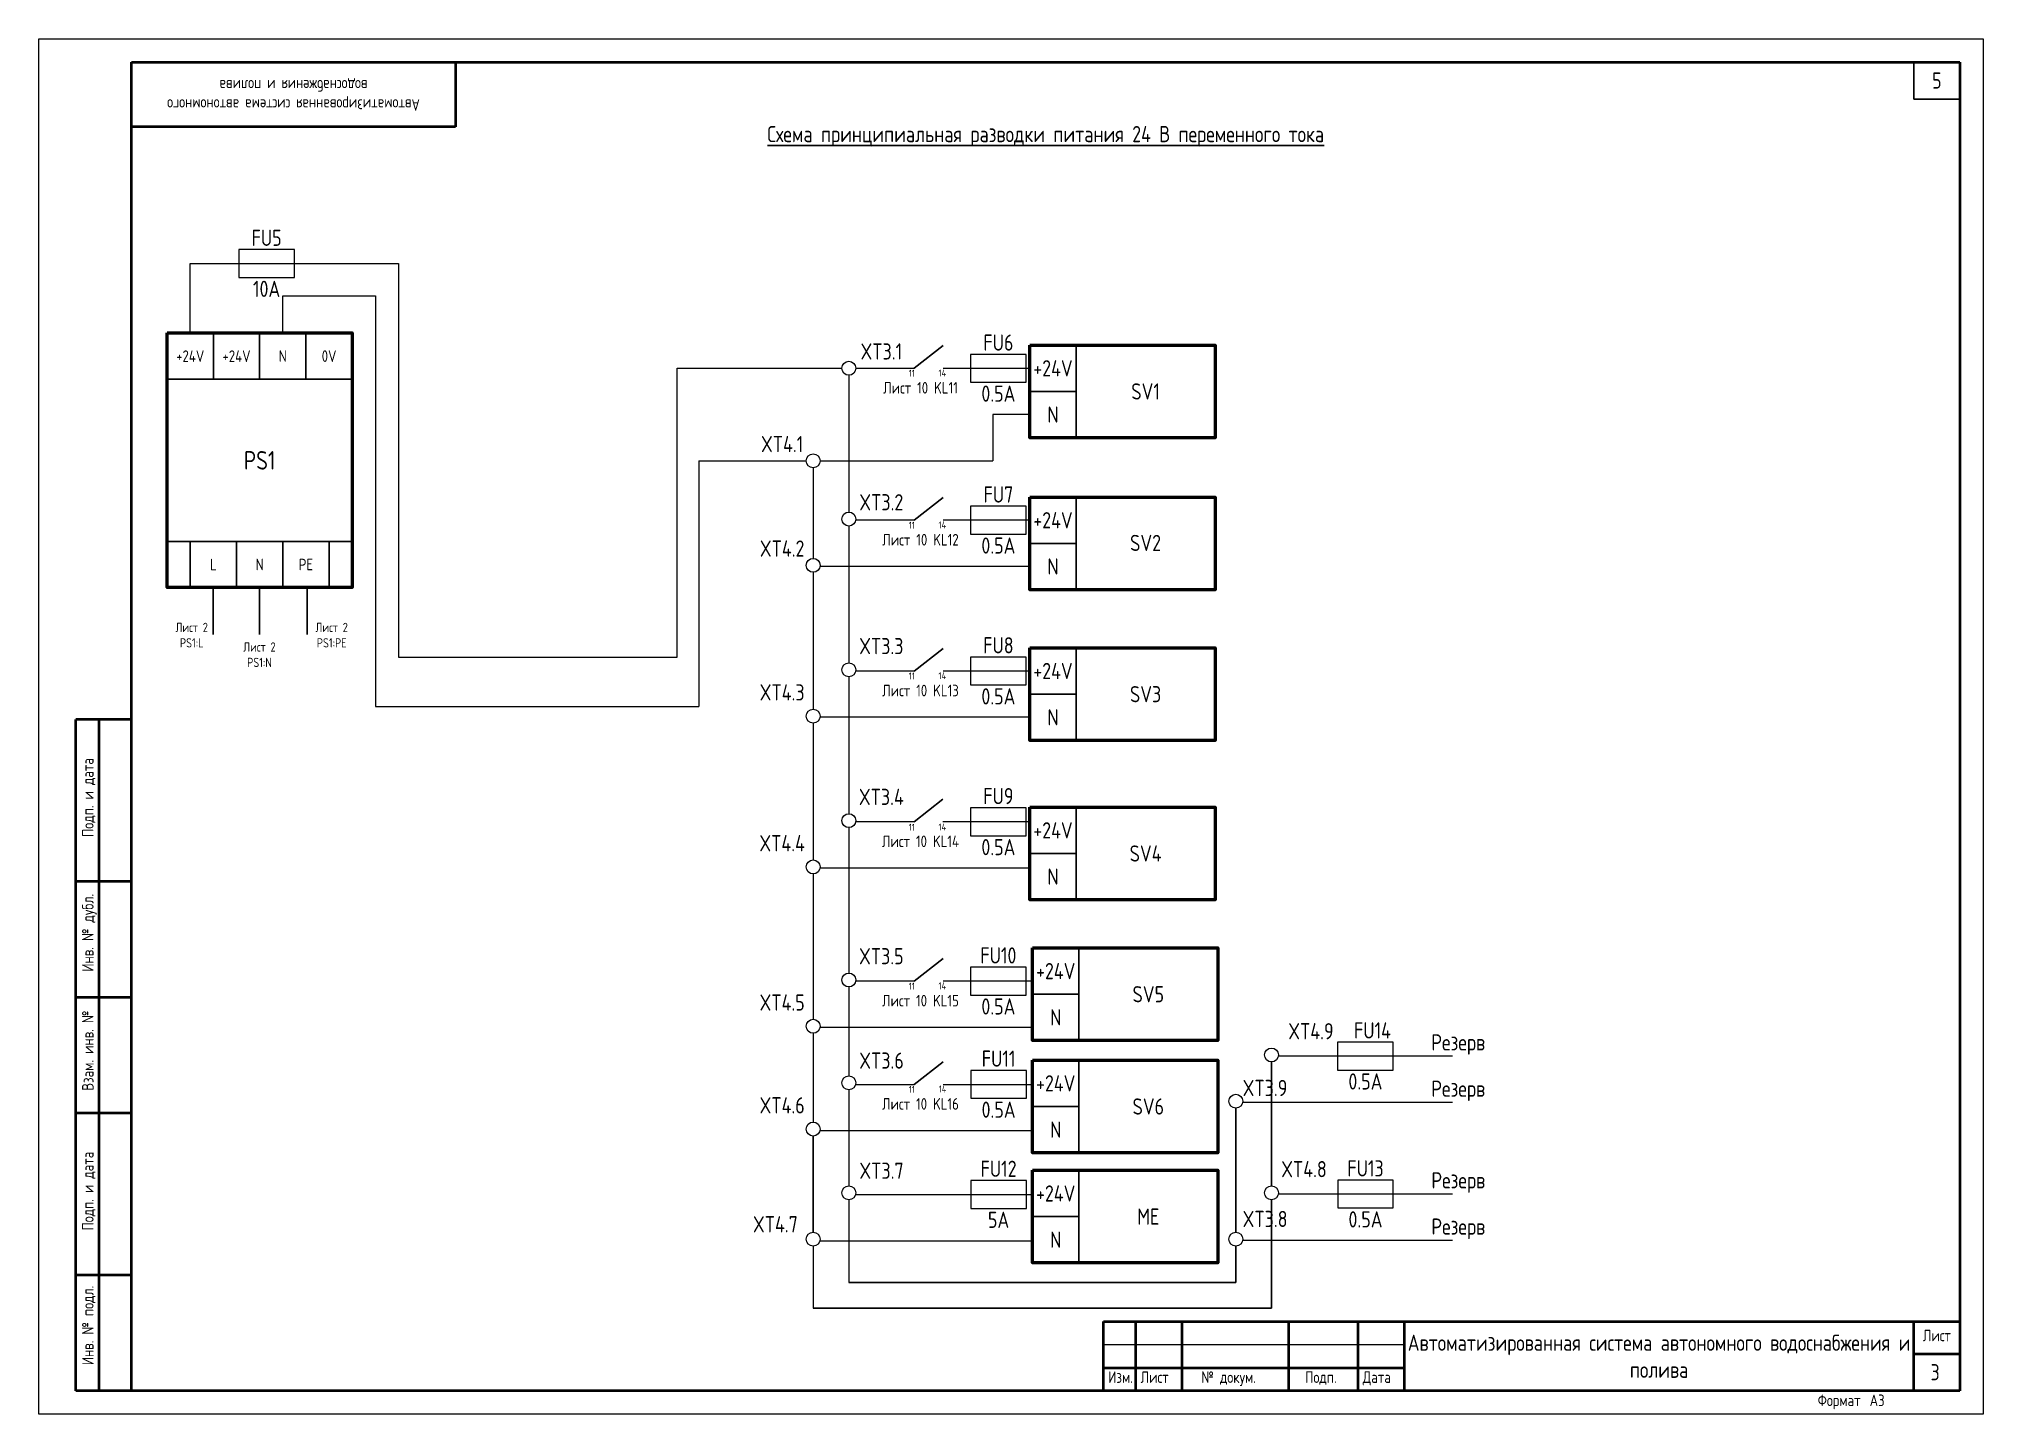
# Model space of a CAD drawing. Header units: millimetres. Extents: x 3520 to 8864, y 403 to 1747.
# Drawn here: x 4570 to 4990, y 1000 to 1297 of the extents above; entities that cross this region are included whole.
import ezdxf

# ---------------------------------------------------------------- set-up
doc = ezdxf.new("R2010")
doc.units = ezdxf.units.MM
doc.linetypes.add('K5LT_BASIC', pattern=[0])
doc.linetypes.add('K5LT_THIN', pattern=[0])
doc.layers.add('Стерка', color=7, linetype='Continuous', lineweight=15)
doc.styles.add('ГОСТ В', font='GOST_0.TTF', dxfattribs={"height": 3.5})
doc.styles.add('ГОСТ тип А', font='GOST_0.TTF', dxfattribs={"height": 3.5})

msp = doc.modelspace()

# ---------------------------------------------------------------- texts
at = {"color": 7, "linetype": 'Continuous', "lineweight": 15, "attachment_point": 5}
for s, insert, char_height, width, style in [('{\\C256;5}', (4980, 1288), 3.5, 10, 'ГОСТ В'), ('{\\C256;FU5}', (4619.19, 1254.037), 3.5, 12, 'ГОСТ В'), ('{\\C256;10А}', (4619.19, 1243.012), 3.5, 12, 'ГОСТ В'), ('{\\C256;XT3.1}', (4751.986, 1229.495), 3.5, 5, 'ГОСТ В'), ('{\\C256;FU6}', (4777.274, 1231.415), 3.5, 12, 'ГОСТ В'), ('{\\C256;Лист 10 KL11}', (4760.446, 1221.648), 2.5, 21.5191, 'ГОСТ В'), ('{\\C256;11}', (4758.558, 1224.785), 1.5, 3.28961, 'ГОСТ В'), ('{\\C256;14}', (4765.172, 1224.848), 1.5, 3.28961, 'ГОСТ В'), ('{\\C256;SV1}', (4809.073, 1220.864), 3.5, 30, 'ГОСТ В'), ('{\\C256;0.5А}', (4777.274, 1220.391), 3.5, 12, 'ГОСТ В'), ('{\\C256;XT4.1}', (4730.56, 1209.495), 3.5, 5, 'ГОСТ В'), ('{\\C256;PS1}', (4617.69, 1205.986), 4, 40, 'ГОСТ тип А'), ('{\\C256;XT3.2}', (4751.986, 1196.93), 3.5, 5, 'ГОСТ В'), ('{\\C256;FU7}', (4777.274, 1198.6), 3.5, 12, 'ГОСТ В'), ('{\\C256;XT4.2}', (4730.56, 1186.93), 3.5, 5, 'ГОСТ В'), ('{\\C256;Лист 10 KL12}', (4760.446, 1188.833), 2.5, 21.5191, 'ГОСТ В'), ('{\\C256;11}', (4758.558, 1191.97), 1.5, 3.28961, 'ГОСТ В'), ('{\\C256;14}', (4765.172, 1192.033), 1.5, 3.28961, 'ГОСТ В'), ('{\\C256;0.5А}', (4777.274, 1187.576), 3.5, 12, 'ГОСТ В'), ('{\\C256;SV2}', (4809.073, 1188.147), 3.5, 30, 'ГОСТ В'), ('{\\C256;Лист 2 PS1:L}', (4603.023, 1168.231), 2, 9.21314, 'ГОСТ В'), ('{\\C256;Лист 2 PS1:PE}', (4633.257, 1168.231), 2, 9.21314, 'ГОСТ В'), ('{\\C256;XT3.3}', (4751.986, 1165.865), 3.5, 5, 'ГОСТ В'), ('{\\C256;FU8}', (4777.274, 1166.035), 3.5, 12, 'ГОСТ В'), ('{\\C256;Лист 2 PS1:N}', (4617.65, 1164.004), 2, 9.21314, 'ГОСТ В'), ('{\\C256;11}', (4758.558, 1159.405), 1.5, 3.28961, 'ГОСТ В'), ('{\\C256;14}', (4765.172, 1159.468), 1.5, 3.28961, 'ГОСТ В'), ('{\\C256;XT4.3}', (4730.56, 1155.865), 3.5, 5, 'ГОСТ В'), ('{\\C256;Лист 10 KL13}', (4760.446, 1156.268), 2.5, 21.5191, 'ГОСТ В'), ('{\\C256;0.5А}', (4777.274, 1155.01), 3.5, 12, 'ГОСТ В'), ('{\\C256;SV3}', (4809.073, 1155.484), 3.5, 30, 'ГОСТ В'), ('{\\C256;XT3.4}', (4751.986, 1133.299), 3.5, 5, 'ГОСТ В'), ('{\\C256;FU9}', (4777.274, 1133.47), 3.5, 12, 'ГОСТ В'), ('{\\C256;11}', (4758.558, 1126.732), 1.5, 3.28961, 'ГОСТ В'), ('{\\C256;14}', (4765.172, 1126.795), 1.5, 3.28961, 'ГОСТ В'), ('{\\C256;XT4.4}', (4730.56, 1123.299), 3.5, 5, 'ГОСТ В'), ('{\\C256;Лист 10 KL14}', (4760.446, 1123.702), 2.5, 21.5191, 'ГОСТ В'), ('{\\C256;0.5А}', (4777.274, 1122.445), 3.5, 12, 'ГОСТ В'), ('{\\C256;SV4}', (4809.073, 1121.075), 3.5, 30, 'ГОСТ В'), ('{\\C256;XT3.5}', (4751.986, 1098.89), 3.5, 5, 'ГОСТ В'), ('{\\C256;FU10}', (4777.274, 1099.061), 3.5, 12, 'ГОСТ В'), ('{\\C256;11}', (4758.558, 1092.431), 1.5, 3.28961, 'ГОСТ В'), ('{\\C256;14}', (4765.172, 1092.494), 1.5, 3.28961, 'ГОСТ В'), ('{\\C256;SV5}', (4809.662, 1090.678), 3.5, 30, 'ГОСТ В'), ('{\\C256;XT4.5}', (4730.56, 1088.89), 3.5, 5, 'ГОСТ В'), ('{\\C256;Лист 10 KL15}', (4760.446, 1089.293), 2.5, 21.5191, 'ГОСТ В'), ('{\\C256;0.5А}', (4777.274, 1088.036), 3.5, 12, 'ГОСТ В'), ('{\\C256;XT4.9}', (4844.792, 1082.693), 3.5, 5, 'ГОСТ В'), ('{\\C256;FU14}', (4858.081, 1082.864), 3.5, 12, 'ГОСТ В'), ('{\\C256;XT3.6}', (4752.025, 1076.346), 3.5, 5, 'ГОСТ В'), ('{\\C256;FU11}', (4777.314, 1076.767), 3.5, 12, 'ГОСТ В'), ('{\\C256;XT3.9}', (4834.869, 1070.433), 3.5, 7.5492, 'ГОСТ В'), ('{\\C256;0.5А}', (4856.563, 1071.839), 3.5, 12, 'ГОСТ В'), ('{\\C256;XT4.6}', (4730.56, 1066.689), 3.5, 5, 'ГОСТ В'), ('{\\C256;Лист 10 KL16}', (4760.446, 1066.999), 2.5, 21.5191, 'ГОСТ В'), ('{\\C256;11}', (4758.592, 1070.137), 1.5, 3.28961, 'ГОСТ В'), ('{\\C256;14}', (4765.206, 1070.2), 1.5, 3.28961, 'ГОСТ В'), ('{\\C256;0.5А}', (4777.314, 1065.742), 3.5, 12, 'ГОСТ В'), ('{\\C256;SV6}', (4809.662, 1066.434), 3.5, 30, 'ГОСТ В'), ('{\\C256;XT3.7}', (4752.025, 1052.561), 3.5, 5, 'ГОСТ В'), ('{\\C256;FU12}', (4777.314, 1052.981), 3.5, 12, 'ГОСТ В'), ('{\\C256;XT4.8}', (4843.292, 1052.904), 3.5, 5, 'ГОСТ В'), ('{\\C256;FU13}', (4856.581, 1053.074), 3.5, 12, 'ГОСТ В'), ('{\\C256;XT4.7}', (4729.098, 1041.001), 3.5, 7.5492, 'ГОСТ В'), ('{\\C256;5А}', (4777.314, 1041.957), 3.5, 12, 'ГОСТ В'), ('{\\C256;ME}', (4809.662, 1042.648), 3.5, 30, 'ГОСТ В'), ('{\\C256;XT3.8}', (4834.886, 1042.144), 3.5, 7.5492, 'ГОСТ В'), ('{\\C256;0.5А}', (4856.581, 1042.05), 3.5, 12, 'ГОСТ В'), ('\\pxqc;{\\C256;Автоматизированная система автономного водоснабжения и полива}', (4920, 1012.5), 3.5, 110, 'ГОСТ В')]:
    msp.add_mtext(s, dxfattribs=dict(at, insert=insert, char_height=char_height, width=width, style=style))
at = {"color": 7, "linetype": 'Continuous', "lineweight": 15, "insert": (4625, 1285), "char_height": 2.5, "width": 70, "attachment_point": 5, "rotation": 180, "style": 'ГОСТ В'}
msp.add_mtext('\\pxqc;{\\C256;Автоматизированная система автономного водоснабжения и полива}', dxfattribs=at)
at = {"color": 7, "insert": (4787.5, 1275.971), "char_height": 3.5, "width": 395, "attachment_point": 5, "style": 'ГОСТ В'}
msp.add_mtext('{\\LСхема принципиальная разводки питания 24 В переменного тока}', dxfattribs=at)
at = {"color": 7, "linetype": 'Continuous', "width": 10, "attachment_point": 5}
for s, insert, char_height, style in [('+24V', (4602.69, 1228.486), 2.5, 'ГОСТ тип А'), ('+24V', (4612.69, 1228.486), 2.5, 'ГОСТ тип А'), ('N', (4622.69, 1228.486), 2.5, 'ГОСТ тип А'), ('0V', (4632.69, 1228.486), 2.5, 'ГОСТ тип А'), ('+24V', (4789.073, 1225.864), 3.5, 'ГОСТ В'), ('N', (4789.073, 1215.864), 3.5, 'ГОСТ В'), ('+24V', (4789.073, 1193.05), 3.5, 'ГОСТ В'), ('L', (4607.69, 1183.486), 2.5, 'ГОСТ тип А'), ('N', (4617.69, 1183.486), 2.5, 'ГОСТ тип А'), ('PE', (4627.69, 1183.486), 2.5, 'ГОСТ тип А'), ('N', (4789.073, 1183.05), 3.5, 'ГОСТ В'), ('+24V', (4789.073, 1160.484), 3.5, 'ГОСТ В'), ('N', (4789.073, 1150.484), 3.5, 'ГОСТ В'), ('+24V', (4789.073, 1126.075), 3.5, 'ГОСТ В'), ('N', (4789.073, 1116.075), 3.5, 'ГОСТ В'), ('+24V', (4789.662, 1095.678), 3.5, 'ГОСТ В'), ('N', (4789.662, 1085.678), 3.5, 'ГОСТ В'), ('+24V', (4789.662, 1071.434), 3.5, 'ГОСТ В'), ('N', (4789.662, 1061.434), 3.5, 'ГОСТ В'), ('+24V', (4789.662, 1047.648), 3.5, 'ГОСТ В'), ('N', (4789.662, 1037.648), 3.5, 'ГОСТ В')]:
    msp.add_mtext(s, dxfattribs=dict(at, insert=insert, char_height=char_height, style=style))
at = {"color": 7, "linetype": 'Continuous', "lineweight": 15, "true_color": 0xffffff, "char_height": 3.5, "width": 39.99633, "attachment_point": 4, "style": 'ГОСТ В'}
for insert in [(4870.789, 1079.813), (4870.789, 1069.813), (4870.806, 1050.023), (4870.806, 1040.023)]:
    msp.add_mtext('{\\C256;Резерв}', dxfattribs=dict(at, insert=insert))
at = {"layer": 'Стерка', "color": 7, "insert": (4979.639, 1009.043), "char_height": 3.5, "attachment_point": 5, "style": 'ГОСТ тип А'}
msp.add_mtext_dynamic_manual_height_columns('3', width=10, gutter_width=17.5, heights=[0], dxfattribs=at)

# ---------------------------------------------------------------- blocks, each defined once
blk = doc.blocks.new('A3-2')
at = {"linetype": 'K5LT_THIN', "lineweight": 18}
for p, q in [((420, 0), (420, 297)), ((420, 297), (840, 297)), ((840, 297), (840, 0)), ((650, 15), (715, 15)), ((840, 0), (420, 0))]:
    blk.add_line(p, q, dxfattribs=at)
at = {"linetype": 'K5LT_BASIC', "lineweight": 40}
for p, q in [((440, 5), (440, 292)), ((440, 292), (835, 292)), ((510, 292), (510, 278)), ((835, 292), (835, 5)), ((510, 278), (440, 278)), ((428, 5), (428, 150)), ((440, 150), (428, 150)), ((433, 5), (433, 150)), ((440, 115), (428, 115)), ((440, 90), (428, 90)), ((440, 65), (428, 65)), ((440, 30), (428, 30)), ((650, 20), (835, 20)), ((650, 5), (650, 20)), ((657, 5), (657, 20)), ((667, 5), (667, 20)), ((690, 5), (690, 20)), ((705, 5), (705, 20)), ((715, 5), (715, 20)), ((825, 5), (825, 20)), ((825, 13), (835, 13)), ((650, 10), (657, 10)), ((657, 10), (667, 10)), ((667, 10), (690, 10)), ((690, 10), (705, 10)), ((705, 10), (715, 10)), ((440, 5), (428, 5)), ((835, 5), (440, 5))]:
    blk.add_line(p, q, dxfattribs=at)
at = {"char_height": 2.5, "attachment_point": 1, "rotation": 90, "style": 'ГОСТ тип А'}
for s, insert in [('Подп. и дата', (429.32, 124.64)), ('Инв. № дубл.', (429.32, 95.56)), ('Взам. инв. №', (429.32, 69.83)), ('Подп. и дата', (429.32, 39.64)), ('Инв. № подл.', (429.32, 10.56))]:
    blk.add_mtext(s, dxfattribs=dict(at, insert=insert))
at = {"char_height": 2.5, "attachment_point": 1, "style": 'ГОСТ тип А'}
for s, insert in [('Лист', (826.99, 18.23)), ('Изм.', (651.01, 9.23)), ('Лист', (658, 9.23)), ('№ докум.', (671.12, 9.23)), ('Подп.', (693.55, 9.23)), ('Дата', (706, 9.23)), ('Формат', (804.26, 4.23)), ('A3', (815.5, 4.23))]:
    blk.add_mtext(s, dxfattribs=dict(at, insert=insert))

# ---------------------------------------------------------------- linework, layer by layer
for p, q in [((4975, 1292), (4975, 1284)), ((4975, 1284), (4985, 1284)), ((4759.103, 1225.864), (4765.315, 1230.753)), ((4759.103, 1193.05), (4765.315, 1197.938)), ((4607.63, 1178.486), (4607.63, 1168.389)), ((4617.65, 1178.486), (4617.65, 1168.389)), ((4627.942, 1178.486), (4627.942, 1168.389)), ((4759.103, 1160.484), (4765.315, 1165.373)), ((4759.063, 1127.919), (4765.274, 1132.808)), ((4759.103, 1093.51), (4765.315, 1098.398)), ((4759.103, 1071.216), (4765.315, 1076.104)), ((4836.265, 1076.063), (4836.277, 1049.273)), ((4828.562, 1066.063), (4828.562, 1058.225)), ((4737.273, 1039.273), (4737.273, 1060.059)), ((4828.579, 1039.273), (4828.579, 1059.093)), ((4836.282, 1046.273), (4836.282, 1022.859)), ((4828.579, 1036.273), (4828.579, 1028.435)), ((4744.976, 1028.435), (4826.814, 1028.435)), ((4828.579, 1028.435), (4826.814, 1028.435)), ((4737.273, 1022.859), (4832.207, 1022.859)), ((4836.282, 1022.859), (4832.207, 1022.859))]:
    msp.add_line(p, q)
at = {"color": 7}
for p, q in [((4607.69, 1233.486), (4607.69, 1223.486)), ((4617.69, 1233.486), (4617.69, 1223.486)), ((4627.69, 1233.486), (4627.69, 1223.486)), ((4794.073, 1230.864), (4794.073, 1210.864)), ((4597.69, 1223.486), (4637.69, 1223.486)), ((4784.073, 1220.864), (4794.073, 1220.864)), ((4794.073, 1198.05), (4794.073, 1178.05)), ((4597.69, 1188.486), (4637.69, 1188.486)), ((4602.69, 1188.486), (4602.69, 1178.486)), ((4612.69, 1188.486), (4612.69, 1178.486)), ((4622.69, 1188.486), (4622.69, 1178.486)), ((4632.69, 1188.486), (4632.69, 1178.486)), ((4784.073, 1188.05), (4794.073, 1188.05)), ((4794.073, 1165.484), (4794.073, 1145.484)), ((4784.073, 1155.484), (4794.073, 1155.484)), ((4794.073, 1131.075), (4794.073, 1111.075)), ((4784.073, 1121.075), (4794.073, 1121.075)), ((4794.662, 1100.678), (4794.662, 1080.678)), ((4784.662, 1090.678), (4794.662, 1090.678)), ((4794.662, 1076.434), (4794.662, 1056.434)), ((4784.662, 1066.434), (4794.662, 1066.434)), ((4794.662, 1052.648), (4794.662, 1032.648)), ((4784.662, 1042.648), (4794.662, 1042.648))]:
    msp.add_line(p, q, dxfattribs=at)
at = {"color": 7, "lineweight": 50}
for points in [[(4597.69, 1233.486), (4637.69, 1233.486), (4637.69, 1178.486), (4597.69, 1178.486)], [(4784.073, 1230.864), (4824.073, 1230.864), (4824.073, 1210.864), (4784.073, 1210.864)], [(4784.073, 1198.05), (4824.073, 1198.05), (4824.073, 1178.05), (4784.073, 1178.05)], [(4784.073, 1165.484), (4824.073, 1165.484), (4824.073, 1145.484), (4784.073, 1145.484)], [(4784.073, 1131.075), (4824.073, 1131.075), (4824.073, 1111.075), (4784.073, 1111.075)], [(4784.662, 1100.678), (4824.662, 1100.678), (4824.662, 1080.678), (4784.662, 1080.678)], [(4784.662, 1076.434), (4824.662, 1076.434), (4824.662, 1056.434), (4784.662, 1056.434)], [(4784.662, 1052.648), (4824.662, 1052.648), (4824.662, 1032.648), (4784.662, 1032.648)]]:
    msp.add_lwpolyline(points, close=True, dxfattribs=at)
at = {"layer": 'Стерка', "color": 7}
for p, q in [((4602.69, 1233.486), (4602.69, 1248.486)), ((4602.69, 1248.486), (4647.69, 1248.486)), ((4647.69, 1248.486), (4647.69, 1163.486)), ((4622.69, 1233.486), (4622.69, 1241.486)), ((4622.69, 1241.486), (4642.69, 1241.486)), ((4642.69, 1241.486), (4642.69, 1152.823)), ((4597.69, 1233.486), (4607.69, 1233.486)), ((4617.69, 1233.486), (4627.69, 1233.486)), ((4707.907, 1163.486), (4707.907, 1225.864)), ((4707.907, 1225.864), (4715.222, 1225.864)), ((4715.222, 1225.864), (4743.476, 1225.864)), ((4744.976, 1224.364), (4744.976, 1194.799)), ((4746.476, 1225.864), (4759.103, 1225.864)), ((4765.315, 1225.864), (4784.073, 1225.864)), ((4784.073, 1215.864), (4776.104, 1215.864)), ((4776.104, 1215.864), (4776.104, 1205.864)), ((4712.544, 1205.864), (4735.773, 1205.864)), ((4712.544, 1205.864), (4712.544, 1152.823)), ((4738.773, 1205.864), (4776.104, 1205.864)), ((4737.273, 1204.364), (4737.273, 1184.799)), ((4759.103, 1193.05), (4746.476, 1193.05)), ((4784.073, 1193.05), (4765.315, 1193.05)), ((4744.976, 1191.799), (4744.976, 1162.234)), ((4737.273, 1181.799), (4737.273, 1152.234)), ((4784.073, 1183.05), (4738.773, 1183.05)), ((4647.69, 1163.486), (4707.907, 1163.486)), ((4744.976, 1159.234), (4744.976, 1129.669)), ((4759.103, 1160.484), (4746.476, 1160.484)), ((4784.073, 1160.484), (4765.315, 1160.484)), ((4642.69, 1152.823), (4694.407, 1152.823)), ((4694.407, 1152.823), (4712.544, 1152.823)), ((4737.273, 1149.234), (4737.273, 1119.669)), ((4784.073, 1150.484), (4738.773, 1150.484)), ((4744.976, 1126.669), (4744.976, 1095.26)), ((4759.063, 1127.919), (4746.476, 1127.919)), ((4784.073, 1127.919), (4765.274, 1127.919)), ((4784.073, 1117.919), (4738.773, 1117.919)), ((4737.273, 1116.669), (4737.273, 1085.26)), ((4744.976, 1092.26), (4744.976, 1073.059)), ((4759.103, 1093.51), (4746.476, 1093.51)), ((4784.662, 1093.51), (4765.315, 1093.51)), ((4737.273, 1082.26), (4737.273, 1063.059)), ((4784.662, 1083.51), (4738.773, 1083.51)), ((4875.361, 1077.313), (4837.765, 1077.313)), ((4746.516, 1071.216), (4759.103, 1071.216)), ((4765.315, 1071.216), (4784.662, 1071.216)), ((4744.976, 1070.059), (4744.976, 1049.273)), ((4875.361, 1067.313), (4830.062, 1067.313)), ((4738.813, 1061.216), (4784.662, 1061.216)), ((4744.976, 1046.273), (4744.976, 1028.435)), ((4746.516, 1047.431), (4784.662, 1047.431)), ((4875.379, 1047.523), (4837.782, 1047.523)), ((4738.813, 1037.431), (4784.662, 1037.431)), ((4875.379, 1037.523), (4830.079, 1037.523)), ((4737.273, 1036.273), (4737.273, 1022.859))]:
    msp.add_line(p, q, dxfattribs=at)
for points in [[(4613.19, 1245.486), (4625.19, 1245.486), (4625.19, 1251.486), (4613.19, 1251.486)], [(4771.274, 1222.864), (4783.274, 1222.864), (4783.274, 1228.864), (4771.274, 1228.864)], [(4771.274, 1190.05), (4783.274, 1190.05), (4783.274, 1196.05), (4771.274, 1196.05)], [(4771.274, 1157.484), (4783.274, 1157.484), (4783.274, 1163.484), (4771.274, 1163.484)], [(4771.274, 1124.919), (4783.274, 1124.919), (4783.274, 1130.919), (4771.274, 1130.919)], [(4771.274, 1090.51), (4783.274, 1090.51), (4783.274, 1096.51), (4771.274, 1096.51)], [(4850.563, 1074.313), (4862.563, 1074.313), (4862.563, 1080.313), (4850.563, 1080.313)], [(4771.314, 1068.216), (4783.314, 1068.216), (4783.314, 1074.216), (4771.314, 1074.216)], [(4771.314, 1044.431), (4783.314, 1044.431), (4783.314, 1050.431), (4771.314, 1050.431)], [(4850.581, 1044.523), (4862.581, 1044.523), (4862.581, 1050.523), (4850.581, 1050.523)]]:
    msp.add_lwpolyline(points, close=True, dxfattribs=at)
for centre in [(4744.976, 1225.864), (4737.273, 1205.864), (4744.976, 1193.299), (4737.273, 1183.299), (4744.976, 1160.734), (4737.273, 1150.734), (4744.976, 1128.169), (4737.273, 1118.169), (4744.976, 1093.76), (4737.273, 1083.76), (4836.265, 1077.563), (4744.976, 1071.559), (4828.562, 1067.563), (4737.273, 1061.559), (4744.976, 1047.773), (4836.282, 1047.773), (4737.273, 1037.773), (4828.579, 1037.773)]:
    msp.add_circle(centre, 1.5, dxfattribs=at)

# ---------------------------------------------------------------- block references
msp.add_blockref('A3-2', (4150, 1000))

msp.set_redraw_order([(e.dxf.handle, doc.entitydb.next_handle()) for e in msp.query("TEXT MTEXT ATTDEF DIMENSION ARC_DIMENSION")])  # texts and dimensions are drawn at this point

doc.saveas('drawing.dxf')
